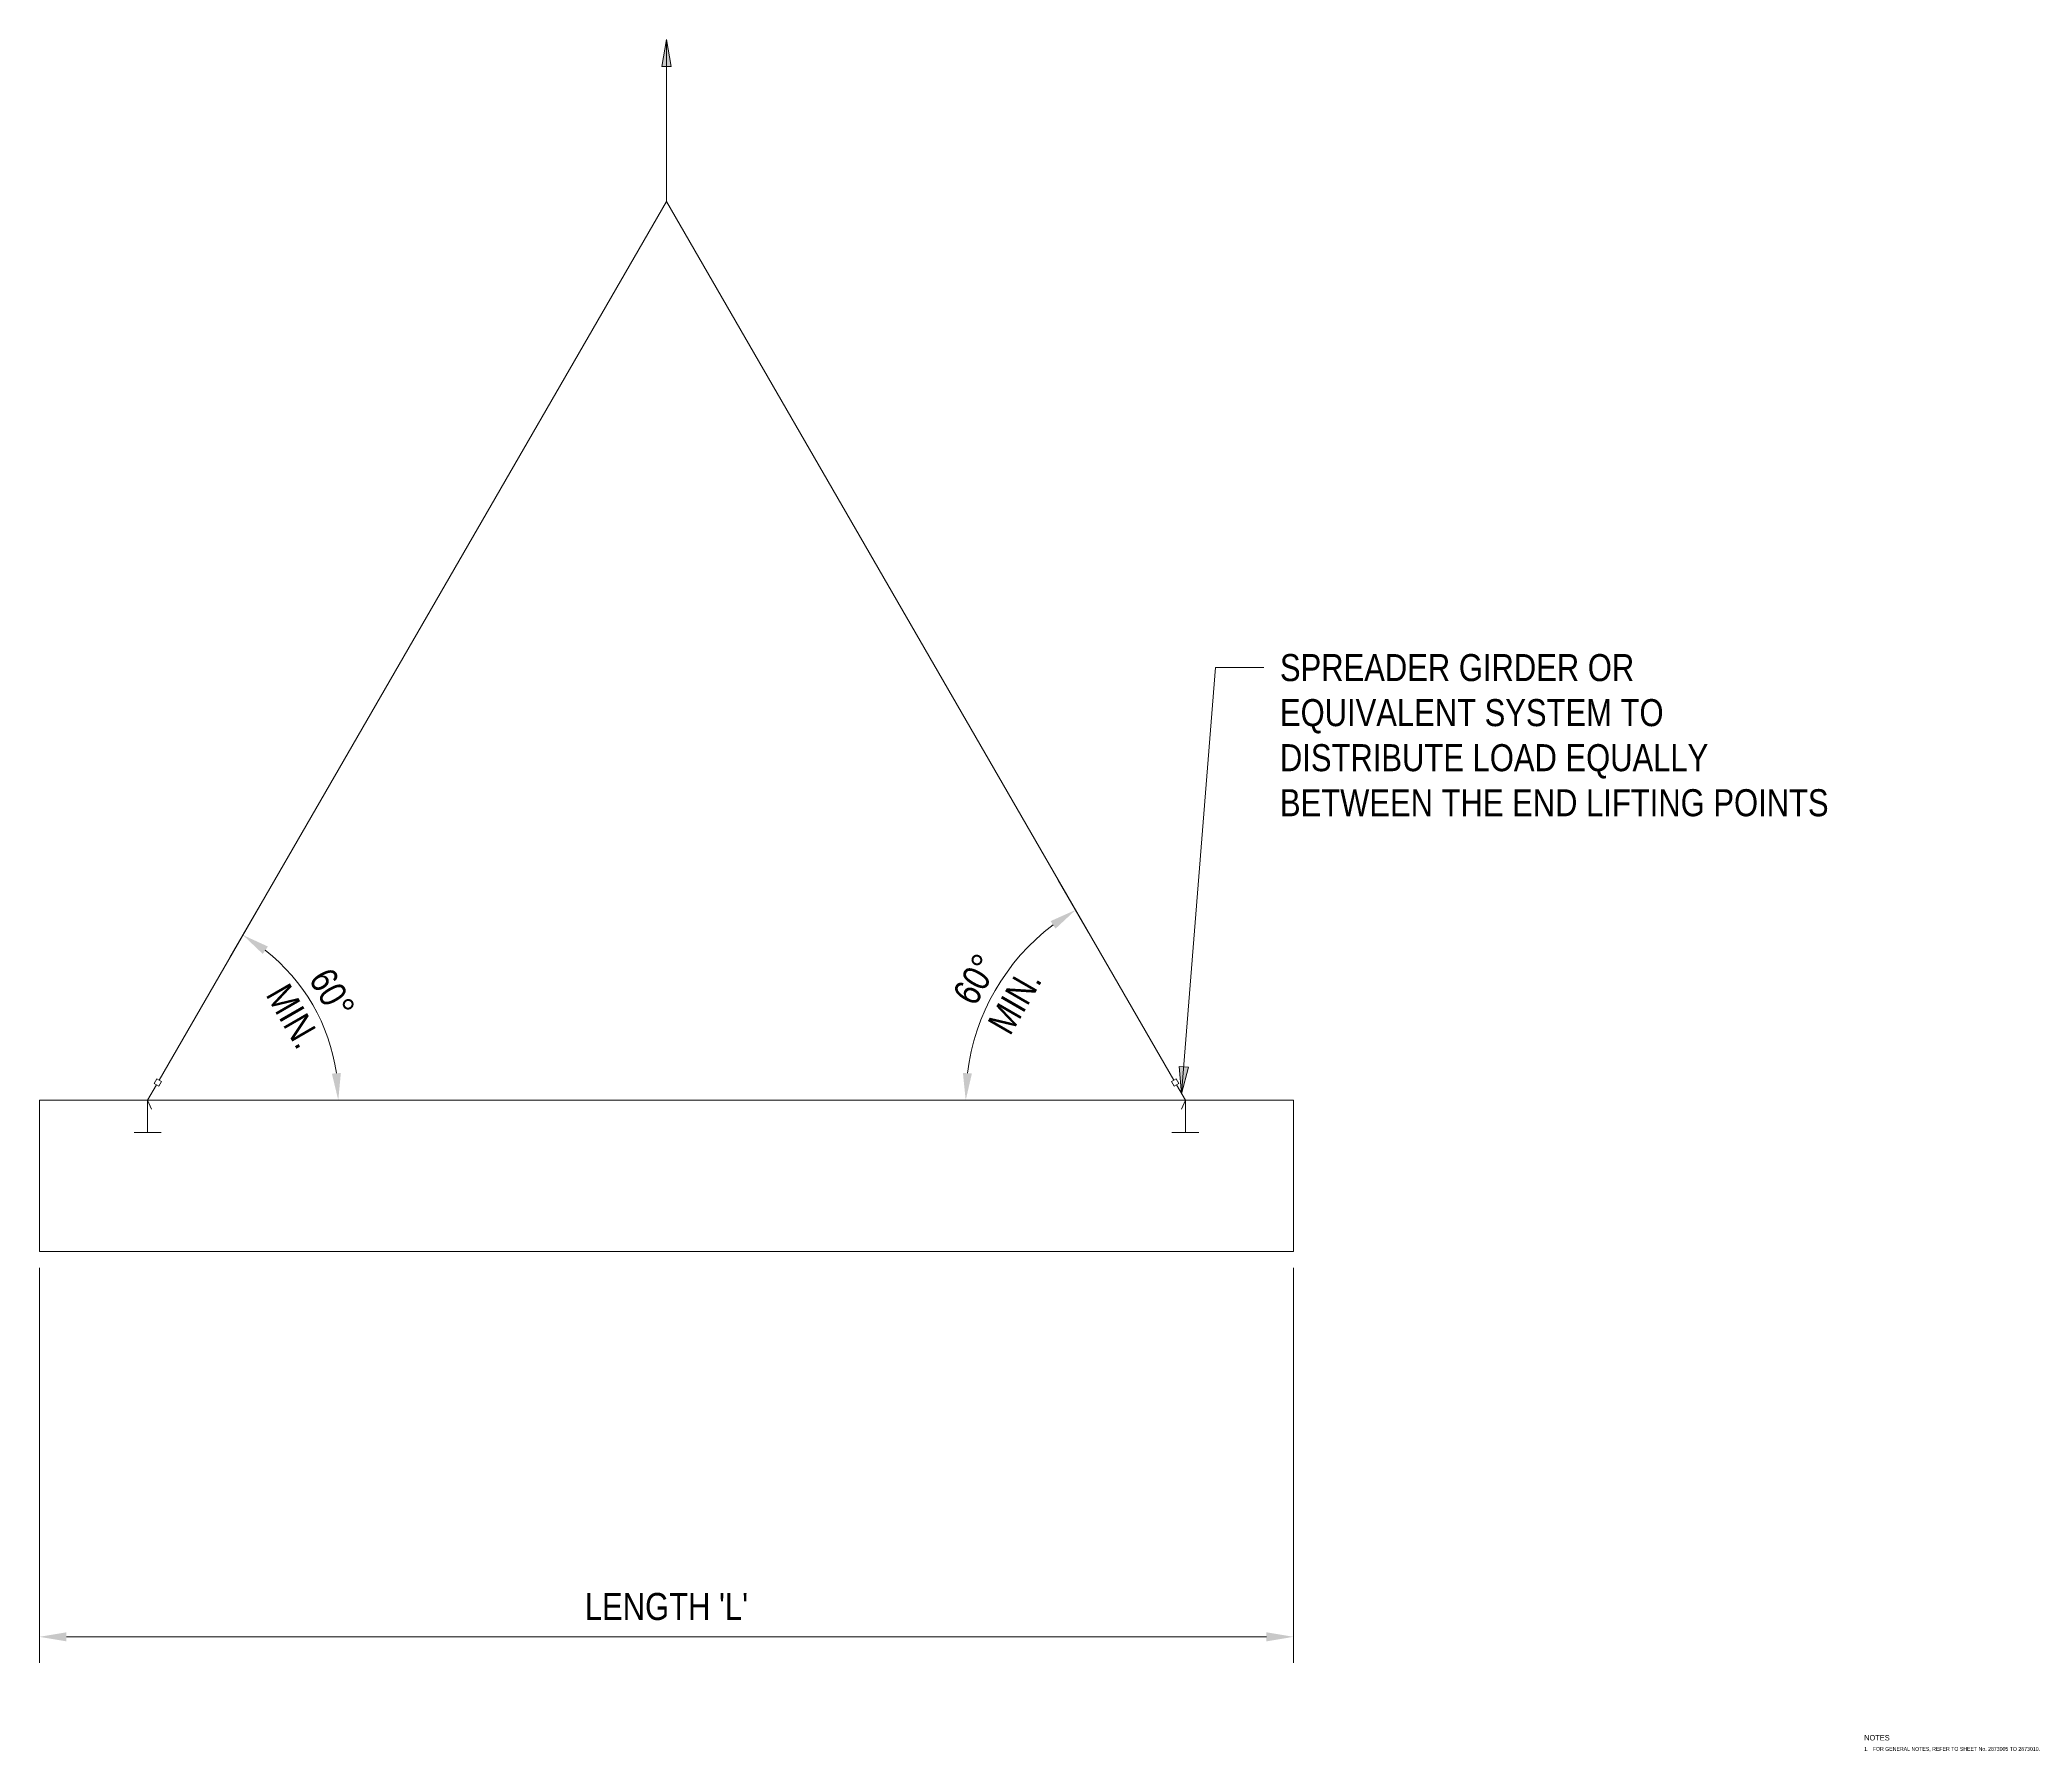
# Model space of a CAD drawing. Header units: metres. Extents: x -1147 to -1092, y 2 to 547.
# Drawn here: x -1093.705 to -1091.879, y 2.657 to 4.241 of the extents above; entities that cross this region are included whole.
import ezdxf

# ---------------------------------------------------------------- set-up
doc = ezdxf.new("R2010")
doc.units = ezdxf.units.M
doc.layers.get('Defpoints').update_dxf_attribs({"color": 41})
doc.layers.add('A-ANNO-DIMS', color=7, linetype='Continuous', lineweight=9)
doc.layers.add('G-ANNO-TEXT', color=7, linetype='Continuous', lineweight=9)
doc.layers.add('A-DETL', color=7, linetype='Continuous', lineweight=9, true_color=0xffffff)
doc.styles.add('Arial Narrow_2', font='ARIALN.TTF', dxfattribs={"height": 0.0035})
doc.styles.add('Arial Narrow_3', font='ARIALN.TTF', dxfattribs={"height": 0.025})
doc.styles.add('Arial Narrow_4', font='ARIALN.TTF', dxfattribs={"height": 0.005})
doc.dimstyles.new('Dimension_Angle_T___º___2_5', dxfattribs={"dimscale": 0.3048, "dimtxt": 0.025586, "dimasz": 0.082021, "dimexe": 0.07874, "dimexo": 0.052493, "dimgap": 0.065617, "dimtad": 1, "dimdec": 3, "dimlfac": 1000, "dimrnd": 0.001, "dimzin": 0, "dimdsep": 46, "dimtxsty": 'Arial Narrow_3', "dimsah": 1, "dimcen": 0.09, "dimadec": 0, "dimazin": 0, "dimtfac": 1, "dimtdec": 4, "dimtix": 1, "dimtmove": 0, "dimatfit": 3, "dimfxl": 1, "dimtvp": 1, "dimtolj": 1, "dimtzin": 0, "dimlwd": 18, "dimlwe": 18, "dimarcsym": 2})
doc.dimstyles.new('Dimension_Angle_T___º___2_5_1', dxfattribs={"dimscale": 0.3048, "dimtxt": 0.025586, "dimasz": 0.082021, "dimexe": 0.07874, "dimexo": 0.052493, "dimgap": 0.065617, "dimtad": 1, "dimdec": 3, "dimlfac": 1000, "dimrnd": 0.001, "dimzin": 0, "dimdsep": 46, "dimtxsty": 'Arial Narrow_3', "dimsah": 1, "dimcen": 0.09, "dimadec": 0, "dimazin": 0, "dimtfac": 1, "dimtdec": 4, "dimtix": 1, "dimtmove": 0, "dimatfit": 3, "dimfxl": 1, "dimtvp": 1, "dimtolj": 1, "dimtzin": 0, "dimlwd": 18, "dimlwe": 18, "dimarcsym": 2})
doc.dimstyles.new('Dimension_Arc_Length_O__mm_', dxfattribs={"dimscale": 0.3048, "dimtxt": 0.025586, "dimasz": 0.082021, "dimexe": 0.07874, "dimexo": 0.049213, "dimgap": 0.049213, "dimtad": 1, "dimdec": 0, "dimlfac": 1000, "dimzin": 0, "dimdsep": 46, "dimtxsty": 'Arial Narrow_3', "dimsah": 1, "dimcen": 0.09, "dimaunit": 1, "dimadec": 4, "dimazin": 0, "dimtfac": 1, "dimtdec": 4, "dimtix": 1, "dimtmove": 0, "dimatfit": 3, "dimfxl": 1, "dimtvp": 1, "dimtfill": 1, "dimtolj": 1, "dimtzin": 0, "dimlwd": 18, "dimlwe": 18, "dimarcsym": 2})

msp = doc.modelspace()

# ---------------------------------------------------------------- texts
at = {"layer": 'G-ANNO-TEXT', "attachment_point": 1, "bg_fill": 3, "box_fill_scale": 1, "bg_fill_color": 256, "bg_fill_true_color": 13158600, "bg_fill_transparency": 0}
for s, insert, char_height, style in [('SPREADER GIRDER OR ', (-1092.5571362, 3.6724242), 0.025, 'Arial Narrow_3'), ('EQUIVALENT SYSTEM TO ', (-1092.5571362, 3.6307524), 0.025, 'Arial Narrow_3'), ('DISTRIBUTE LOAD EQUALLY ', (-1092.5571362, 3.5890805), 0.025, 'Arial Narrow_3'), ('BETWEEN THE END LIFTING POINTS', (-1092.5571362, 3.5474086), 0.025, 'Arial Narrow_3'), ('1.', (-1092.0167236, 2.6613304), 0.0035, 'Arial Narrow_2')]:
    msp.add_mtext(s, dxfattribs=dict(at, insert=insert, char_height=char_height, style=style))

# ---------------------------------------------------------------- blocks, each defined once
blk = doc.blocks.new('DIMBLOCK1-DRG-2873081 - GIRDER LIFTING DETAIL')
at = {"layer": 'A-ANNO-DIMS', "color": 0, "lineweight": 18, "transparency": 16777216}
for p, q in [((-1093.7046, 3.1047), (-1093.7046, 2.7393)), ((-1092.5446, 3.1047), (-1092.5446, 2.7393)), ((-1093.6796, 2.7633), (-1092.5696, 2.7633))]:
    blk.add_line(p, q, dxfattribs=at)
at = {"layer": 'A-ANNO-DIMS', "color": 0, "transparency": 16777216}
for points in [[(-1093.6796, 2.7675), (-1093.6796, 2.7591), (-1093.7046, 2.7633)], [(-1092.5696, 2.7675), (-1092.5696, 2.7591), (-1092.5446, 2.7633)]]:
    blk.add_solid(points, dxfattribs=at)
at = {"layer": 'Defpoints', "color": 0, "transparency": 16777216}
for p in [(-1093.7046, 3.1197), (-1092.5446, 3.1197), (-1092.5446, 2.7633)]:
    blk.add_point(p, dxfattribs=at)
at = {"layer": 'A-ANNO-DIMS', "color": 0, "lineweight": 18, "transparency": 16777216, "insert": (-1093.1246, 2.7912), "char_height": 0.025, "width": 0.181781, "attachment_point": 5, "style": 'Arial Narrow_3', "bg_fill": 3, "box_fill_scale": 1.1, "bg_fill_color": 256, "bg_fill_true_color": 13158600, "bg_fill_transparency": 0}
blk.add_mtext("\\A1;LENGTH 'L'", dxfattribs=at)
blk = doc.blocks.new('DIMBLOCK2-DRG-2873081 - GIRDER LIFTING DETAIL')
at = {"layer": 'A-ANNO-DIMS', "color": 0, "lineweight": 18, "transparency": 16777216}
for p, q in [((-1093.5004, 3.4402), (-1093.5284, 3.3917)), ((-1093.3962, 3.2597), (-1093.4522, 3.2597))]:
    blk.add_line(p, q, dxfattribs=at)
blk.add_arc((-1093.6046, 3.2597), 0.1764, 8.126, 51.874, dxfattribs=at)
at = {"layer": 'A-ANNO-DIMS', "color": 0, "transparency": 16777216}
for points in [[(-1093.498, 3.395), (-1093.4933, 3.4019), (-1093.5164, 3.4125)], [(-1093.4258, 3.2849), (-1093.4341, 3.2843), (-1093.4282, 3.2597)]]:
    blk.add_solid(points, dxfattribs=at)
at = {"layer": 'Defpoints', "color": 0, "transparency": 16777216}
for p in [(-1093.4924, 3.4541), (-1093.4388, 3.32), (-1093.6046, 3.2597), (-1093.3802, 3.2597)]:
    blk.add_point(p, dxfattribs=at)
at = {"layer": 'A-ANNO-DIMS', "color": 0, "lineweight": 18, "transparency": 16777216, "insert": (-1093.4518, 3.3479), "char_height": 0.025, "width": 0.073102, "attachment_point": 5, "rotation": 300, "style": 'Arial Narrow_3'}
blk.add_mtext('\\A1;60°\\PMIN.', dxfattribs=at)
blk = doc.blocks.new('DIMBLOCK3-DRG-2873081 - GIRDER LIFTING DETAIL')
at = {"layer": 'A-ANNO-DIMS', "color": 0, "lineweight": 18, "transparency": 16777216}
for p, q in [((-1092.7622, 3.4634), (-1092.7342, 3.4149)), ((-1092.8798, 3.2597), (-1092.8238, 3.2597))]:
    blk.add_line(p, q, dxfattribs=at)
blk.add_arc((-1092.6446, 3.2597), 0.2032, 127.0531, 172.9469, dxfattribs=at)
at = {"layer": 'A-ANNO-DIMS', "color": 0, "transparency": 16777216}
for points in [[(-1092.7693, 3.4254), (-1092.7647, 3.4184), (-1092.7462, 3.4357)], [(-1092.8421, 3.2844), (-1092.8504, 3.2849), (-1092.8478, 3.2597)]]:
    blk.add_solid(points, dxfattribs=at)
at = {"layer": 'Defpoints', "color": 0, "transparency": 16777216}
for p in [(-1092.7702, 3.4773), (-1092.8003, 3.3903), (-1092.8958, 3.2597), (-1092.6446, 3.2597)]:
    blk.add_point(p, dxfattribs=at)
at = {"layer": 'A-ANNO-DIMS', "color": 0, "lineweight": 18, "transparency": 16777216, "insert": (-1092.8206, 3.3613), "char_height": 0.025, "width": 0.073102, "attachment_point": 5, "rotation": 60, "style": 'Arial Narrow_3'}
blk.add_mtext('\\A1;60°\\PMIN.', dxfattribs=at)

# ---------------------------------------------------------------- dimensions: what is measured, and where the dimension line sits
at = {"layer": 'A-ANNO-DIMS', "lineweight": 18}
for base, center, p1, p2, dimstyle, override, picture, middle in [((-1092.8002611, 3.3903225), (-1092.6445887, 3.2596979), (-1092.7701966, 3.4772571), (-1092.8958045, 3.2596979), 'Dimension_Angle_T___º___2_5_1', {"dimpost": '<>', "dimfxl": 0.251216}, 'DIMBLOCK3-DRG-2873081 - GIRDER LIFTING DETAIL', (-1092.8205788, 3.3613058)), ((-1093.4388068, 3.3200376), (-1093.6045887, 3.2596979), (-1093.3801673, 3.2596979), (-1093.492378, 3.4540526), 'Dimension_Angle_T___º___2_5', {"dimpost": '<>', "dimfxl": 0.224421}, 'DIMBLOCK2-DRG-2873081 - GIRDER LIFTING DETAIL', (-1093.4518033, 3.3479086))]:
    dim = msp.add_angular_dim_3p(base=base, center=center, p1=p1, p2=p2, text='<>\\XMIN.', dimstyle=dimstyle, override=override, dxfattribs=at)
    dim.commit()
    dim.dimension.update_dxf_attribs({"geometry": picture, "text_midpoint": middle})

# ---------------------------------------------------------------- hatches: boundary and pattern name
at = {"layer": 'G-ANNO-TEXT'}
for points in [[(-1093.124585, 4.2409906), (-1093.1289931, 4.2159906), (-1093.1201768, 4.2159906)], [(-1092.6480936, 3.2656378), (-1092.6417187, 3.29021), (-1092.6505074, 3.2909085)]]:
    msp.add_hatch(color=256, dxfattribs=at).paths.add_polyline_path(points)

# ---------------------------------------------------------------- linework, layer by layer
at = {"layer": 'A-DETL', "color": 7, "lineweight": 18}
for p, q in [((-1093.1245887, 4.0910823), (-1093.1245887, 4.1960823)), ((-1093.5938096, 3.2783679), (-1093.1245887, 4.0910823)), ((-1092.6552738, 3.278205), (-1093.1245887, 4.0910823)), ((-1093.6045887, 3.2596979), (-1093.5963096, 3.2740378)), ((-1093.5984871, 3.2750777), (-1093.5959871, 3.2794078)), ((-1093.5943202, 3.272672), (-1093.5984871, 3.2750777)), ((-1093.5959871, 3.2794078), (-1093.5918202, 3.2770021)), ((-1093.5918202, 3.2770021), (-1093.5943202, 3.272672)), ((-1092.6531904, 3.2794078), (-1092.6573572, 3.2770021)), ((-1092.6573572, 3.2770021), (-1092.6548572, 3.272672)), ((-1092.6548572, 3.272672), (-1092.6506904, 3.2750777)), ((-1092.6506904, 3.2750777), (-1092.6531904, 3.2794078)), ((-1092.6445887, 3.2596979), (-1092.6527738, 3.2738748)), ((-1092.6445887, 3.2596979), (-1092.6527738, 3.2738748)), ((-1092.6527738, 3.2738748), (-1092.6445887, 3.2596979)), ((-1092.6527738, 3.2738748), (-1092.6445887, 3.2596979)), ((-1093.7045887, 3.2596979), (-1092.5445887, 3.2596979)), ((-1093.7045887, 3.2596979), (-1093.7045887, 3.1196979)), ((-1093.6045887, 3.2596979), (-1093.6045887, 3.2296979)), ((-1093.6008953, 3.2514024), (-1093.6045887, 3.2596979)), ((-1092.6482822, 3.2514024), (-1092.6445887, 3.2596979)), ((-1092.6445887, 3.2596979), (-1092.6445887, 3.2296979)), ((-1092.5445887, 3.2596979), (-1092.5445887, 3.1196979)), ((-1093.6170887, 3.2296979), (-1093.5920887, 3.2296979)), ((-1092.6320887, 3.2296979), (-1092.6570887, 3.2296979)), ((-1093.7045887, 3.1196979), (-1092.5445887, 3.1196979))]:
    msp.add_line(p, q, dxfattribs=at)
at = {"layer": 'G-ANNO-TEXT'}
for p, q in [((-1093.124585, 4.2409906), (-1093.1289931, 4.2159906)), ((-1093.1201768, 4.2159906), (-1093.124585, 4.2409906)), ((-1093.124585, 4.2409906), (-1093.124585, 4.0921926)), ((-1093.1289931, 4.2159906), (-1093.1201768, 4.2159906)), ((-1093.124585, 4.0921926), (-1093.124585, 4.0921446)), ((-1092.6480936, 3.2656378), (-1092.6167585, 3.6599242)), ((-1092.6167585, 3.6599242), (-1092.5721362, 3.6599242)), ((-1092.6417187, 3.29021), (-1092.6505074, 3.2909085)), ((-1092.6505074, 3.2909085), (-1092.6480936, 3.2656378)), ((-1092.6480936, 3.2656378), (-1092.6417187, 3.29021))]:
    msp.add_line(p, q, dxfattribs=at)

msp.set_redraw_order([(e.dxf.handle, doc.entitydb.next_handle()) for e in msp.query("TEXT MTEXT ATTDEF DIMENSION ARC_DIMENSION")])  # texts and dimensions are drawn at this point

# ---------------------------------------------------------------- next in the draw order: texts
at = {"layer": 'G-ANNO-TEXT', "insert": (-1092.00872, 2.6613304), "char_height": 0.0035, "attachment_point": 1, "style": 'Arial Narrow_2', "bg_fill": 3, "box_fill_scale": 1, "bg_fill_color": 256, "bg_fill_true_color": 13158600, "bg_fill_transparency": 0}
msp.add_mtext('FOR GENERAL NOTES, REFER TO SHEET No. 2873005 TO 2873010.', dxfattribs=at)

# ---------------------------------------------------------------- next in the draw order: dimensions: what is measured, and where the dimension line sits
at = {"layer": 'A-ANNO-DIMS', "lineweight": 18}
dim = msp.add_linear_dim(base=(-1092.5445887, 2.763302), p1=(-1093.7045887, 3.1196979), p2=(-1092.5445887, 3.1196979), text="LENGTH 'L'", dimstyle='Dimension_Arc_Length_O__mm_', override={"dimpost": '<>', "dimfxl": 1.16}, dxfattribs=at)
dim.commit()
dim.dimension.update_dxf_attribs({"geometry": 'DIMBLOCK1-DRG-2873081 - GIRDER LIFTING DETAIL', "text_midpoint": (-1093.1245887, 2.7912369)})

# ---------------------------------------------------------------- next in the draw order: texts
at = {"layer": 'G-ANNO-TEXT', "insert": (-1092.0167236, 2.6724541), "char_height": 0.005, "attachment_point": 1, "style": 'Arial Narrow_4', "bg_fill": 3, "box_fill_scale": 1, "bg_fill_color": 256, "bg_fill_true_color": 13158600, "bg_fill_transparency": 0}
msp.add_mtext('NOTES', dxfattribs=at)

doc.saveas('drawing.dxf')
